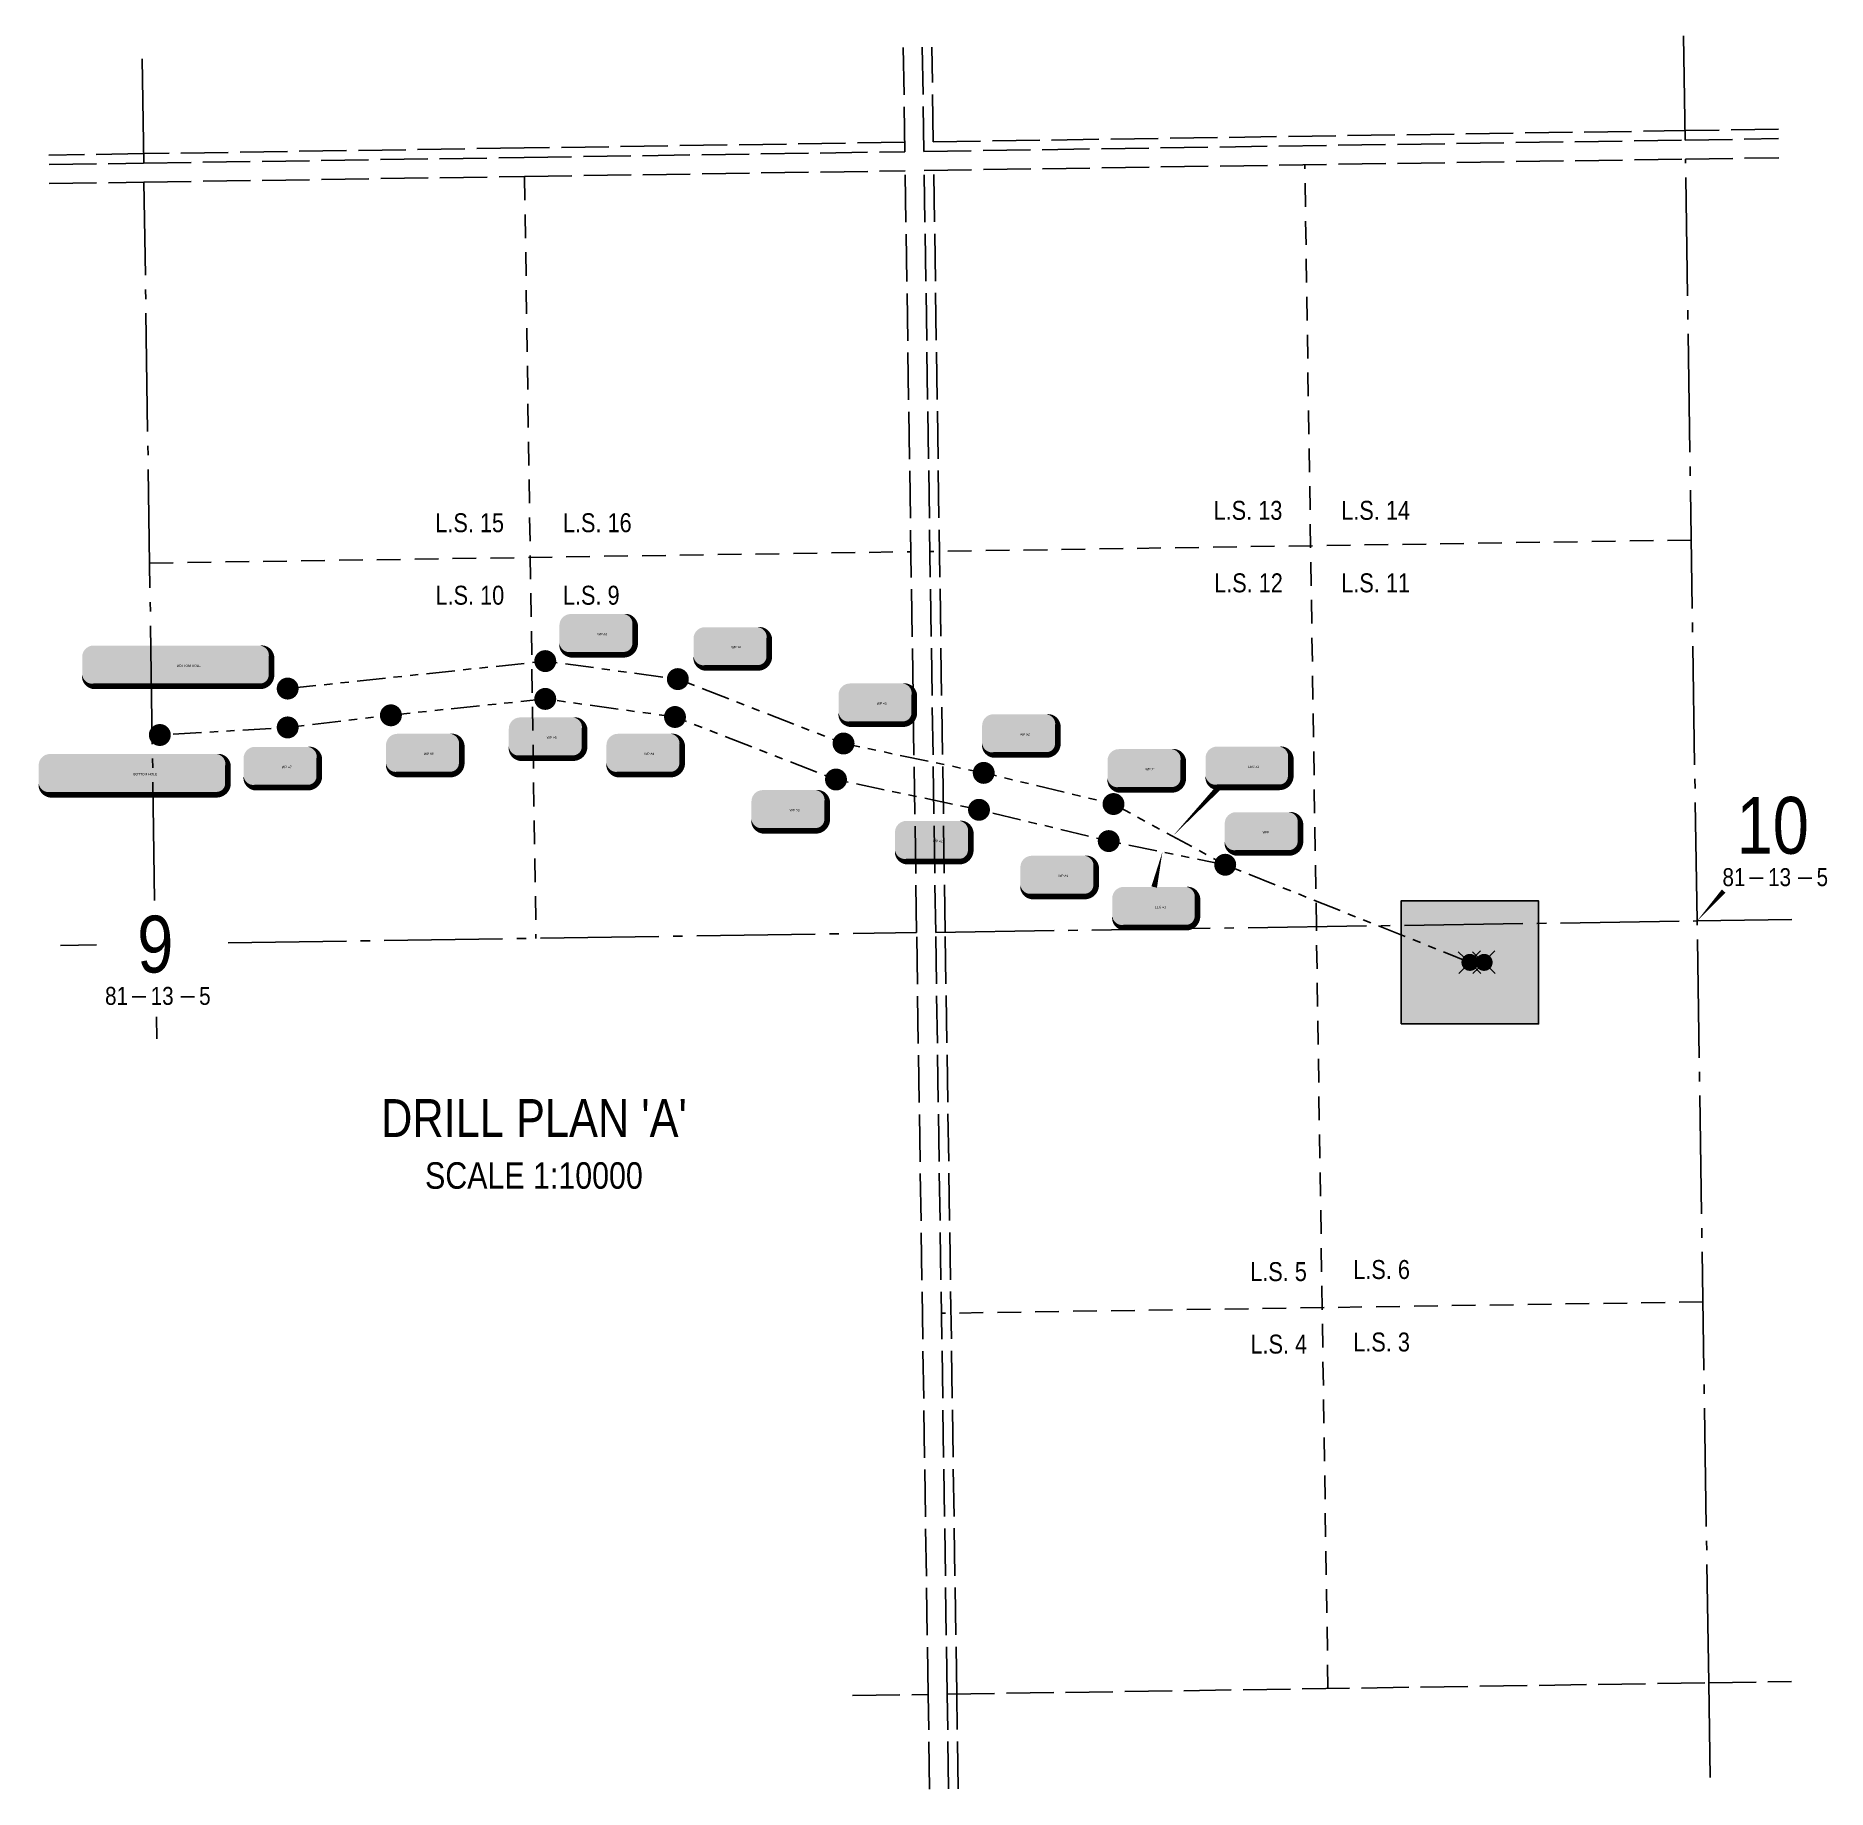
# Model space of a CAD drawing. Extents: x 562422 to 574052, y 6201080 to 6208306.
# Drawn here: x 567555 to 569447, y 6205705 to 6207556 of the extents above; entities that cross this region are included whole.
import ezdxf
from ezdxf.enums import TextEntityAlignment as Align

# ---------------------------------------------------------------- set-up
doc = ezdxf.new("R2018")
doc.units = 0
doc.header["$LTSCALE"] = 5
for name, pattern in [('foc-DRILLPATH', [14.75, 6, -1.75, 1.75, -1.75, 1.75, -1.75]), ('foc-LSD', [8, 5, -3]), ('foc-QUARTERLINE', [33, 25, -3, 2, -3]), ('foc-UNSURVEYED', [12.5, 10, -2.5])]:
    doc.linetypes.add(name, pattern=pattern)
for name, color, linetype in [('10', 1, 'Continuous'), ('9', 3, 'Continuous'), ('C-CLOSURE', 7, 'Continuous'), ('CG-NOTES', 7, 'Continuous'), ('DETAIL-T', 7, 'Continuous'), ('L-MON', 1, 'Continuous'), ('L-SECLBL', 7, 'Continuous'), ('L-SECQ', 8, 'foc-QUARTERLINE'), ('L-SECTION-LSD', 7, 'foc-LSD'), ('L-USEC', 7, 'foc-UNSURVEYED'), ('P-PDRILLPATH', 12, 'foc-DRILLPATH'), ('P-PROPOSED', 10, 'Continuous'), ('P-PROPOSED-H', 21, 'Continuous')]:
    doc.layers.add(name, color=color, linetype=linetype)
doc.styles.add('100L', font='ARIALN.TTF', dxfattribs={"height": 11})
doc.styles.add('80CG', font='ARIALN.TTF', dxfattribs={"height": 10})
doc.styles.add('80L', font='ARIALN.TTF', dxfattribs={"height": 10})
doc.styles.add('SIMPLEX', font='ARIALN.TTF')
doc.styles.get("Standard").update_dxf_attribs({"font": 'ARIALN.TTF'})

msp = doc.modelspace()

# ---------------------------------------------------------------- texts
at = {"layer": 'DETAIL-T', "color": 3, "insert": (567855.314, 6206433.052), "char_height": 39.98176, "width": 451.46243, "attachment_point": 1, "style": '80CG'}
msp.add_mtext("\\pxqc;DRILL PLAN 'A'\\P{\\H0.7x;SCALE 1:10000}", dxfattribs=at)
at = {"layer": 'L-SECTION-LSD', "attachment_point": 1, "style": '100L', "bg_fill": 3, "box_fill_scale": 1.5, "bg_fill_color": 256, "bg_fill_transparency": 0}
for s, width, insert, char_height in [('\\pxqr;L.S. 15', 73.68528, (567975.801, 6207051.563), 19.99088), ('\\pxql;L.S. 16', 73.84918, (568111.658, 6207051.563), 19.99088), ('\\pxqr;L.S. 13', 73.63484, (568797.696, 6207064.632), 19.99088), ('L.S. 14', 73.96266, (568933.553, 6207064.632), 19.9909), ('\\pxqr;L.S. 12', 74.1896, (568797.696, 6206988.097), 19.99088), ('\\pxql;L.S. 11', 72.86575, (568933.553, 6206988.097), 19.99088), ('\\pxqr;L.S. 10', 73.8744, (567975.801, 6206975.028), 19.99088), ('\\pxql;L.S. 9', 61.02672, (568111.658, 6206975.028), 19.99088), ('\\pxql;L.S. 6', 60.93846, (568946.225, 6206263.153), 19.99088), ('\\pxql;L.S. 3', 60.72413, (568946.225, 6206186.618), 19.99088)]:
    msp.add_mtext_dynamic_manual_height_columns(s, width=width, gutter_width=109.95, heights=[0], dxfattribs=dict(at, insert=insert, char_height=char_height))

# ---------------------------------------------------------------- blocks, each defined once
blk = doc.blocks.new('L-SECLBL')
at = {"layer": '9', "color": 7}
for p, q in [((-5.08, -27.83), (-12.29, -27.83)), ((20.7, -27.83), (13.5, -27.83))]:
    blk.add_line(p, q, dxfattribs=at)
at = {"layer": '10', "color": 2, "style": 'SIMPLEX'}
blk.add_attdef('SEC', text='', height=30, dxfattribs=at).set_placement((0, 0), align=Align.MIDDLE)
at = {"layer": '10', "color": 5, "style": '80L'}
blk.add_attdef('TWP', text='', height=9.5, dxfattribs=at).set_placement((-14.43, -27.37), align=Align.MIDDLE_RIGHT)
blk.add_attdef('RGE', text='', height=9.5, dxfattribs=at).set_placement((3.62, -27.37), align=Align.MIDDLE_CENTER)
blk.add_attdef('MER', text='', height=9.5, dxfattribs=at).set_placement((23.17, -27.37), align=Align.MIDDLE_LEFT)
blk = doc.blocks.new('WC')
at = {"layer": 'L-MON'}
h = blk.add_hatch(color=255, dxfattribs=at)
h.dxf.hatch_style = 1
edge = h.paths.add_edge_path()
edge.add_arc((0, 0), 0.9, 0, 360)
at = {"layer": 'L-MON', "color": 240, "flags": 128}
for points in [[(-0.62, 0.5), (-1.23, 1.12)], [(0.52, 0.61), (1.13, 1.21)], [(-1.18, -1.18), (-0.56, -0.57)], [(1.16, -1.18), (0.56, -0.57)]]:
    blk.add_lwpolyline(points, dxfattribs=at)
at = {"layer": 'L-MON', "color": 240}
for radius in [0.8, 0.373]:
    blk.add_circle((0, 0), radius, dxfattribs=at)
blk = doc.blocks.new('plbh')
at = {"layer": 'L-MON'}
h = blk.add_hatch(color=255, dxfattribs=at)
h.dxf.hatch_style = 1
edge = h.paths.add_edge_path()
edge.add_arc((0, 0), 1.16, 0, 360)
h = blk.add_hatch(color=256, dxfattribs=at)
h.dxf.hatch_style = 1
h.paths.add_polyline_path([(-0.96, 0, 1), (0.96, 0, 1)])
h.paths.add_polyline_path([(0.91, 0, -1), (-0.91, 0, -1)], flags=16)
h.paths.add_polyline_path([(0.45, 0, -1), (-0.45, 0, -1)], flags=0)
h = blk.add_hatch(color=256, dxfattribs=at)
h.dxf.hatch_style = 1
h.paths.add_polyline_path([(-0.45, 0, 1), (0.45, 0, 1)])
h.paths.add_polyline_path([(0.4, 0, -1), (-0.4, 0, -1)], flags=16)
at = {"layer": 'L-MON', "color": 240}
for radius in [0.96, 0.91, 0.45, 0.4]:
    blk.add_circle((0, 0), radius, dxfattribs=at)
blk = doc.blocks.new('*U66')
h = blk.add_hatch(color=255)
edge = h.paths.add_edge_path()
edge.add_line((-44, -11.5), (44, -11.5))
edge.add_arc((44, -5.5), 6, 270, 360)
edge.add_line((50, -5.5), (50, 4))
edge.add_arc((44, 4), 6, 0, 90)
edge.add_line((44, 10), (-44, 10))
edge.add_arc((-44, 4), 6, 90, 180)
edge.add_line((-50, 4), (-50, -5.5))
edge.add_arc((-44, -5.5), 6, 180, 270)
at = {"color": 14, "flags": 128}
blk.add_lwpolyline([(-44, -11.5, 3, 3, 0), (44, -11.5, 3, 3, 0.414214), (50, -5.5, 3, 3, 0), (50, 4, 3, 0, 0.414214), (44, 10, 0, 0, 0), (-44, 10, 0, 0, 0.414214), (-50, 4, 0, 0, 0), (-50, -5.5, 0, 3, 0.414214)], format="xyseb", close=True, dxfattribs=at)
at = {"color": 14, "lineweight": 30, "flags": 104}
blk.add_attdef('ENTER_TEXT', text='', height=10, dxfattribs=at).set_placement((0, 0), align=Align.MIDDLE_CENTER)
blk = doc.blocks.new('*U67')
h = blk.add_hatch(color=255)
edge = h.paths.add_edge_path()
edge.add_line((-14, -11.5), (14, -11.5))
edge.add_arc((14, -5.5), 6, 270, 360)
edge.add_line((20, -5.5), (20, 4))
edge.add_arc((14, 4), 6, 0, 90)
edge.add_line((14, 10), (-14, 10))
edge.add_arc((-14, 4), 6, 90, 180)
edge.add_line((-20, 4), (-20, -5.5))
edge.add_arc((-14, -5.5), 6, 180, 270)
at = {"color": 14, "flags": 128}
blk.add_lwpolyline([(-14, -11.5, 3, 3, 0), (14, -11.5, 3, 3, 0.414214), (20, -5.5, 3, 3, 0), (20, 4, 3, 0, 0.414214), (14, 10, 0, 0, 0), (-14, 10, 0, 0, 0.414214), (-20, 4, 0, 0, 0), (-20, -5.5, 0, 3, 0.414214)], format="xyseb", close=True, dxfattribs=at)
at = {"color": 14, "lineweight": 30, "flags": 104}
blk.add_attdef('ENTER_TEXT', text='', height=10, dxfattribs=at).set_placement((0, 0), align=Align.MIDDLE_CENTER)
blk = doc.blocks.new('*U68')
h = blk.add_hatch(color=255)
edge = h.paths.add_edge_path()
edge.add_line((-16.5, -11.5), (16.5, -11.5))
edge.add_arc((16.5, -5.5), 6, 270, 360)
edge.add_line((22.5, -5.5), (22.5, 4))
edge.add_arc((16.5, 4), 6, 0, 90)
edge.add_line((16.5, 10), (-16.5, 10))
edge.add_arc((-16.5, 4), 6, 90, 180)
edge.add_line((-22.5, 4), (-22.5, -5.5))
edge.add_arc((-16.5, -5.5), 6, 180, 270)
at = {"color": 14, "flags": 128}
blk.add_lwpolyline([(-16.5, -11.5, 3, 3, 0), (16.5, -11.5, 3, 3, 0.414214), (22.5, -5.5, 3, 3, 0), (22.5, 4, 3, 0, 0.414214), (16.5, 10, 0, 0, 0), (-16.5, 10, 0, 0, 0.414214), (-22.5, 4, 0, 0, 0), (-22.5, -5.5, 0, 3, 0.414214)], format="xyseb", close=True, dxfattribs=at)
at = {"color": 14, "lineweight": 30, "flags": 104}
blk.add_attdef('ENTER_TEXT', text='', height=10, dxfattribs=at).set_placement((0, 0), align=Align.MIDDLE_CENTER)

# ---------------------------------------------------------------- hatches: boundary and pattern name
at = {"layer": 'P-PROPOSED-H'}
h = msp.add_hatch(color=256, dxfattribs=at)
h.dxf.hatch_style = 1
h.paths.add_polyline_path([(568996.924, 6206512.449), (569141.852, 6206512.425), (569141.873, 6206642.366), (568996.945, 6206642.39)])

# ---------------------------------------------------------------- linework, layer by layer
at = {"layer": 'C-CLOSURE', "color": 14, "flags": 128}
for points in [[(568755.56, 6206710.595, 0, 6, 0), (568804.49, 6206762.351, 0, 0, 0)], [(568744.675, 6206693.952, 0, 6, 0), (568736.011, 6206656.899, 0, 0, 0)]]:
    msp.add_lwpolyline(points, format="xyseb", dxfattribs=at)
at = {"layer": 'L-SECLBL', "flags": 128}
msp.add_lwpolyline([(569309.25, 6206621.133, 0, 4.998, 0), (569337.3, 6206652.707, 0, 0, 0)], format="xyseb", dxfattribs=at)
at = {"layer": 'L-SECQ'}
for p, q in [((569294.957, 6207555.584), (569296.64, 6207445.543)), ((569309.25, 6206621.133), (569296.948, 6207425.438)), ((567680.539, 6206642.821), (567669.238, 6207401.051)), ((567758.05, 6206597.9), (568485.179, 6206608.791)), ((568505.285, 6206609.092), (569309.25, 6206621.133)), ((569309.25, 6206621.133), (569409.366, 6206622.633)), ((569321.552, 6205816.828), (569309.25, 6206621.133)), ((567581.282, 6206595.253), (567619.129, 6206595.82)), ((567682.715, 6206496.806), (567682.368, 6206520.086)), ((569321.552, 6205816.828), (569323.076, 6205716.885))]:
    msp.add_line(p, q, dxfattribs=at)
at = {"layer": 'L-SECQ', "flags": 128}
msp.add_lwpolyline([(567668.939, 6207421.156), (567667.299, 6207531.199)], dxfattribs=at)
at = {"layer": 'L-SECTION-LSD'}
for p, q in [((568907.267, 6206615.112), (568895.044, 6207419.417)), ((569303.099, 6207023.286), (568499.212, 6207011.244)), ((568919.491, 6205810.809), (568907.267, 6206615.112)), ((569315.401, 6206218.98), (568511.357, 6206206.941))]:
    msp.add_line(p, q, dxfattribs=at)
at = {"layer": 'L-SECTION-LSD', "flags": 128}
for points in [[(568071.138, 6207407.071), (568083.202, 6206602.77)], [(567675.232, 6206998.9), (568479.107, 6207010.943)]]:
    msp.add_lwpolyline(points, dxfattribs=at)
at = {"layer": 'L-USEC'}
for p, q in [((568471.07, 6207543.241), (568472.731, 6207433.2)), ((568491.175, 6207543.542), (568492.837, 6207433.501)), ((568502.737, 6207443.704), (568501.228, 6207543.693)), ((568472.579, 6207443.252), (568070.684, 6207437.23)), ((568492.837, 6207433.501), (569296.647, 6207445.543)), ((568502.737, 6207443.704), (569296.496, 6207455.596)), ((569395.164, 6207457.074), (569296.487, 6207455.596)), ((569296.646, 6207445.544), (569395.335, 6207447.022)), ((567668.789, 6207431.208), (567568.843, 6207429.711)), ((567568.993, 6207419.659), (567668.937, 6207421.156)), ((568070.684, 6207437.23), (567668.789, 6207431.208)), ((567668.937, 6207421.156), (568070.836, 6207427.176)), ((568070.836, 6207427.176), (568472.731, 6207433.2)), ((568493.14, 6207413.396), (569296.948, 6207425.438)), ((569296.948, 6207425.438), (569395.677, 6207426.918)), ((567669.238, 6207401.051), (568071.138, 6207407.071)), ((568071.138, 6207407.071), (568473.035, 6207413.094)), ((568485.179, 6206608.791), (568473.035, 6207413.094)), ((568505.285, 6206609.094), (568493.14, 6207413.398)), ((568515.337, 6206609.246), (568503.193, 6207413.55)), ((567569.293, 6207399.553), (567669.238, 6207401.051)), ((568497.325, 6205804.489), (568485.179, 6206608.791)), ((568517.43, 6205804.793), (568505.285, 6206609.094)), ((568527.483, 6205804.945), (568515.337, 6206609.246)), ((568517.43, 6205804.79), (569321.552, 6205816.828)), ((569321.552, 6205816.828), (569408.952, 6205818.136)), ((568417.487, 6205803.294), (568497.325, 6205804.489)), ((568498.835, 6205704.546), (568497.325, 6205804.489)), ((568518.94, 6205704.847), (568517.43, 6205804.793)), ((568528.993, 6205704.998), (568527.483, 6205804.945))]:
    msp.add_line(p, q, dxfattribs=at)
at = {"layer": 'P-PDRILLPATH', "flags": 128}
for points in [[(567821.003, 6206866.47), (568093.003, 6206895.47), (568233.003, 6206876.47), (568408.003, 6206808.47), (568556.003, 6206777.47), (568693.043, 6206744.564), (568811.003, 6206680.47)], [(568811.003, 6206680.47), (568688.003, 6206705.47), (568551.003, 6206738.47), (568400.003, 6206770.47), (568230.003, 6206836.47), (568093.003, 6206855.47), (567930.003, 6206838.47), (567821.003, 6206825.47), (567686.003, 6206817.47)], [(569069.393, 6206577.41), (568810.999, 6206680.472)]]:
    msp.add_lwpolyline(points, dxfattribs=at)
at = {"layer": 'P-PROPOSED', "flags": 128}
msp.add_lwpolyline([(568996.924, 6206512.449), (569141.852, 6206512.425), (569141.873, 6206642.366), (568996.945, 6206642.39)], close=True, dxfattribs=at)

# ---------------------------------------------------------------- block references
at = {"layer": 'CG-NOTES'}
ref = msp.add_blockref('*U67', (568289.573, 6206911.295), dxfattribs=dict(at, xscale=1.999088000000003, yscale=1.999088000000003, zscale=1.999088000000003))
lines = msp.add_mtext('WP #4', dxfattribs={"layer": '0', "color": 14, "insert": (568289.573, 6206911.295), "char_height": 2.5, "attachment_point": 1})
ref.add_attrib('ENTER_TEXT', '', (568289.573, 6206911.295), dxfattribs={"flags": 104}).embed_mtext(lines)
ref = msp.add_blockref('*U66', (567703.985, 6206891.879), dxfattribs=dict(at, xscale=1.999088000000003, yscale=1.999088000000003, zscale=1.999088000000003))
lines = msp.add_mtext('BOTTOM HOLE', dxfattribs={"layer": '0', "color": 14, "insert": (567703.985, 6206891.879), "char_height": 2.5, "attachment_point": 1})
ref.add_attrib('ENTER_TEXT', '', (567703.985, 6206891.879), dxfattribs={"flags": 104}).embed_mtext(lines)
ref = msp.add_blockref('*U67', (568442.705, 6206851.872), dxfattribs=dict(at, xscale=1.999088000000003, yscale=1.999088000000003, zscale=1.999088000000003))
lines = msp.add_mtext('WP #3', dxfattribs={"layer": '0', "color": 14, "insert": (568443.094, 6206851.872), "char_height": 2.5, "attachment_point": 1})
ref.add_attrib('ENTER_TEXT', '', (568443.094, 6206851.872), dxfattribs={"flags": 104}).embed_mtext(lines)
ref = msp.add_blockref('*U67', (568094.517, 6206816.022), dxfattribs=dict(at, xscale=1.999088000000003, yscale=1.999088000000003, zscale=1.999088000000003))
lines = msp.add_mtext('WP #5', dxfattribs={"layer": '0', "color": 14, "insert": (568094.517, 6206816.022), "char_height": 2.5, "attachment_point": 1})
ref.add_attrib('ENTER_TEXT', '', (568094.517, 6206816.022), dxfattribs={"flags": 104}).embed_mtext(lines)
ref = msp.add_blockref('*U67', (568594.299, 6206819.355), dxfattribs=dict(at, xscale=1.999088000000003, yscale=1.999088000000003, zscale=1.999088000000003))
lines = msp.add_mtext('WP #2', dxfattribs={"layer": '0', "color": 14, "insert": (568594.299, 6206819.355), "char_height": 2.5, "attachment_point": 1})
ref.add_attrib('ENTER_TEXT', '', (568594.299, 6206819.355), dxfattribs={"flags": 104}).embed_mtext(lines)
ref = msp.add_blockref('*U67', (567964.794, 6206798.727), dxfattribs=dict(at, xscale=1.999088000000003, yscale=1.999088000000003, zscale=1.999088000000003))
lines = msp.add_mtext('WP #6', dxfattribs={"layer": '0', "color": 14, "insert": (567964.794, 6206798.727), "char_height": 2.5, "attachment_point": 1})
ref.add_attrib('ENTER_TEXT', '', (567964.794, 6206798.727), dxfattribs={"flags": 104}).embed_mtext(lines)
ref = msp.add_blockref('*U67', (568197.586, 6206798.728), dxfattribs=dict(at, xscale=1.999088000000003, yscale=1.999088000000003, zscale=1.999088000000003))
lines = msp.add_mtext('WP #4', dxfattribs={"layer": '0', "color": 14, "insert": (568197.586, 6206798.728), "char_height": 2.5, "attachment_point": 1})
ref.add_attrib('ENTER_TEXT', '', (568197.586, 6206798.728), dxfattribs={"flags": 104}).embed_mtext(lines)
ref = msp.add_blockref('*U66', (567658.018, 6206777.408), dxfattribs=dict(at, xscale=1.999088000000003, yscale=1.999088000000003, zscale=1.999088000000003))
lines = msp.add_mtext('BOTTOM HOLE', dxfattribs={"layer": '0', "color": 14, "insert": (567658.018, 6206777.408), "char_height": 2.5, "attachment_point": 1})
ref.add_attrib('ENTER_TEXT', '', (567658.018, 6206777.408), dxfattribs={"flags": 104}).embed_mtext(lines)
ref = msp.add_blockref('*U67', (567814.438, 6206784.919), dxfattribs=dict(at, xscale=1.999088000000003, yscale=1.999088000000003, zscale=1.999088000000003))
lines = msp.add_mtext('WP #7', dxfattribs={"layer": '0', "color": 14, "insert": (567814.827, 6206784.913), "char_height": 2.5, "attachment_point": 1})
ref.add_attrib('ENTER_TEXT', '', (567814.827, 6206784.913), dxfattribs={"flags": 104}).embed_mtext(lines)
ref = msp.add_blockref('*U67', (568726.703, 6206782.54), dxfattribs=dict(at, xscale=1.999088000000003, yscale=1.999088000000003, zscale=1.999088000000003))
lines = msp.add_mtext('WP #1', dxfattribs={"layer": '0', "color": 14, "insert": (568726.703, 6206782.54), "char_height": 2.5, "attachment_point": 1})
ref.add_attrib('ENTER_TEXT', '', (568726.703, 6206782.54), dxfattribs={"flags": 104}).embed_mtext(lines)
ref = msp.add_blockref('*U68', (568835.235, 6206785.196), dxfattribs=dict(at, xscale=1.999088000000003, yscale=1.999088000000003, zscale=1.999088000000003))
lines = msp.add_mtext('LEG #2', dxfattribs={"layer": '0', "color": 14, "insert": (568835.235, 6206785.196), "char_height": 2.5, "attachment_point": 1})
ref.add_attrib('ENTER_TEXT', '', (568835.235, 6206785.196), dxfattribs={"flags": 104}).embed_mtext(lines)
ref = msp.add_blockref('*U67', (568350.718, 6206739.305), dxfattribs=dict(at, xscale=1.999088000000003, yscale=1.999088000000003, zscale=1.999088000000003))
lines = msp.add_mtext('WP #3', dxfattribs={"layer": '0', "color": 14, "insert": (568351.107, 6206739.305), "char_height": 2.5, "attachment_point": 1})
ref.add_attrib('ENTER_TEXT', '', (568351.107, 6206739.305), dxfattribs={"flags": 104}).embed_mtext(lines)
ref = msp.add_blockref('*U67', (568502.312, 6206706.788), dxfattribs=dict(at, xscale=1.999088000000003, yscale=1.999088000000003, zscale=1.999088000000003))
lines = msp.add_mtext('WP #2', dxfattribs={"layer": '0', "color": 14, "insert": (568502.312, 6206706.788), "char_height": 2.5, "attachment_point": 1})
ref.add_attrib('ENTER_TEXT', '', (568502.312, 6206706.788), dxfattribs={"flags": 104}).embed_mtext(lines)
ref = msp.add_blockref('*U67', (568850.468, 6206715.99), dxfattribs=dict(at, xscale=1.999088000000003, yscale=1.999088000000003, zscale=1.999088000000003))
lines = msp.add_mtext('MEP', dxfattribs={"layer": '0', "color": 14, "insert": (568850.12, 6206715.99), "char_height": 2.5, "attachment_point": 1})
ref.add_attrib('ENTER_TEXT', '', (568850.12, 6206715.99), dxfattribs={"flags": 104}).embed_mtext(lines)
ref = msp.add_blockref('*U67', (568634.716, 6206669.973), dxfattribs=dict(at, xscale=1.999088000000003, yscale=1.999088000000003, zscale=1.999088000000003))
lines = msp.add_mtext('WP #1', dxfattribs={"layer": '0', "color": 14, "insert": (568634.716, 6206669.973), "char_height": 2.5, "attachment_point": 1})
ref.add_attrib('ENTER_TEXT', '', (568634.716, 6206669.973), dxfattribs={"flags": 104}).embed_mtext(lines)
ref = msp.add_blockref('*U68', (568736.705, 6206637.082), dxfattribs=dict(at, xscale=1.999088000000003, yscale=1.999088000000003, zscale=1.999088000000003))
lines = msp.add_mtext('LEG #1', dxfattribs={"layer": '0', "color": 14, "insert": (568736.705, 6206637.082), "char_height": 2.5, "attachment_point": 1})
ref.add_attrib('ENTER_TEXT', '', (568736.705, 6206637.082), dxfattribs={"flags": 104}).embed_mtext(lines)
at = {"layer": 'L-MON', "xscale": 9.99544, "yscale": 9.99544, "zscale": 9.99544}
for name, p in [('plbh', (568093.003, 6206895.47)), ('plbh', (567821.003, 6206866.47)), ('plbh', (568233.003, 6206876.47)), ('plbh', (568093, 6206855.551)), ('plbh', (567821.007, 6206825.469)), ('plbh', (567930.032, 6206838.243)), ('plbh', (568230.007, 6206836.469)), ('plbh', (567686.011, 6206817.469)), ('plbh', (568408.003, 6206808.47)), ('plbh', (568400.007, 6206770.469)), ('plbh', (568556.003, 6206777.47)), ('plbh', (568551.003, 6206738.47)), ('plbh', (568693.043, 6206744.564)), ('plbh', (568688.003, 6206705.47)), ('plbh', (568810.999, 6206680.472)), ('WC', (569069.401, 6206577.407)), ('WC', (569084.401, 6206577.405))]:
    msp.add_blockref(name, p, dxfattribs=at)
at = {"layer": 'L-SECLBL', "xscale": 1.999081999999987, "yscale": 1.999081999999987, "zscale": 1.999081999999987}
for p, values in [((569389.156, 6206722.105), {'SEC': '10', 'TWP': '81', 'RGE': '13', 'MER': '5'}), ((567681.225, 6206596.75), {'SEC': '9', 'TWP': '81', 'RGE': '13', 'MER': '5'})]:
    msp.add_blockref('L-SECLBL', p, dxfattribs=at).add_auto_attribs(values)

msp.set_redraw_order([(e.dxf.handle, doc.entitydb.next_handle()) for e in msp.query("TEXT MTEXT ATTDEF DIMENSION ARC_DIMENSION")])  # texts and dimensions are drawn at this point

# ---------------------------------------------------------------- next in the draw order: block references
at = {"layer": 'CG-NOTES'}
ref = msp.add_blockref('*U67', (568147.95, 6206925.204), dxfattribs=dict(at, xscale=1.999088000000003, yscale=1.999088000000003, zscale=1.999088000000003))
lines = msp.add_mtext('WP #5', dxfattribs={"layer": '0', "color": 14, "insert": (568147.95, 6206925.204), "char_height": 2.5, "attachment_point": 1})
ref.add_attrib('ENTER_TEXT', '', (568147.95, 6206925.204), dxfattribs={"flags": 104}).embed_mtext(lines)

# ---------------------------------------------------------------- next in the draw order: texts
at = {"layer": 'L-SECTION-LSD', "char_height": 19.99088, "attachment_point": 1, "style": '100L', "bg_fill": 3, "box_fill_scale": 1.5, "bg_fill_color": 256, "bg_fill_transparency": 0}
for s, width, insert in [('\\pxqr;L.S. 5', 60.77456, (568836.456, 6206260.938)), ('\\pxqr;L.S. 4', 61.05194, (568836.456, 6206184.403))]:
    msp.add_mtext_dynamic_manual_height_columns(s, width=width, gutter_width=109.95, heights=[0], dxfattribs=dict(at, insert=insert))

doc.saveas('drawing.dxf')
